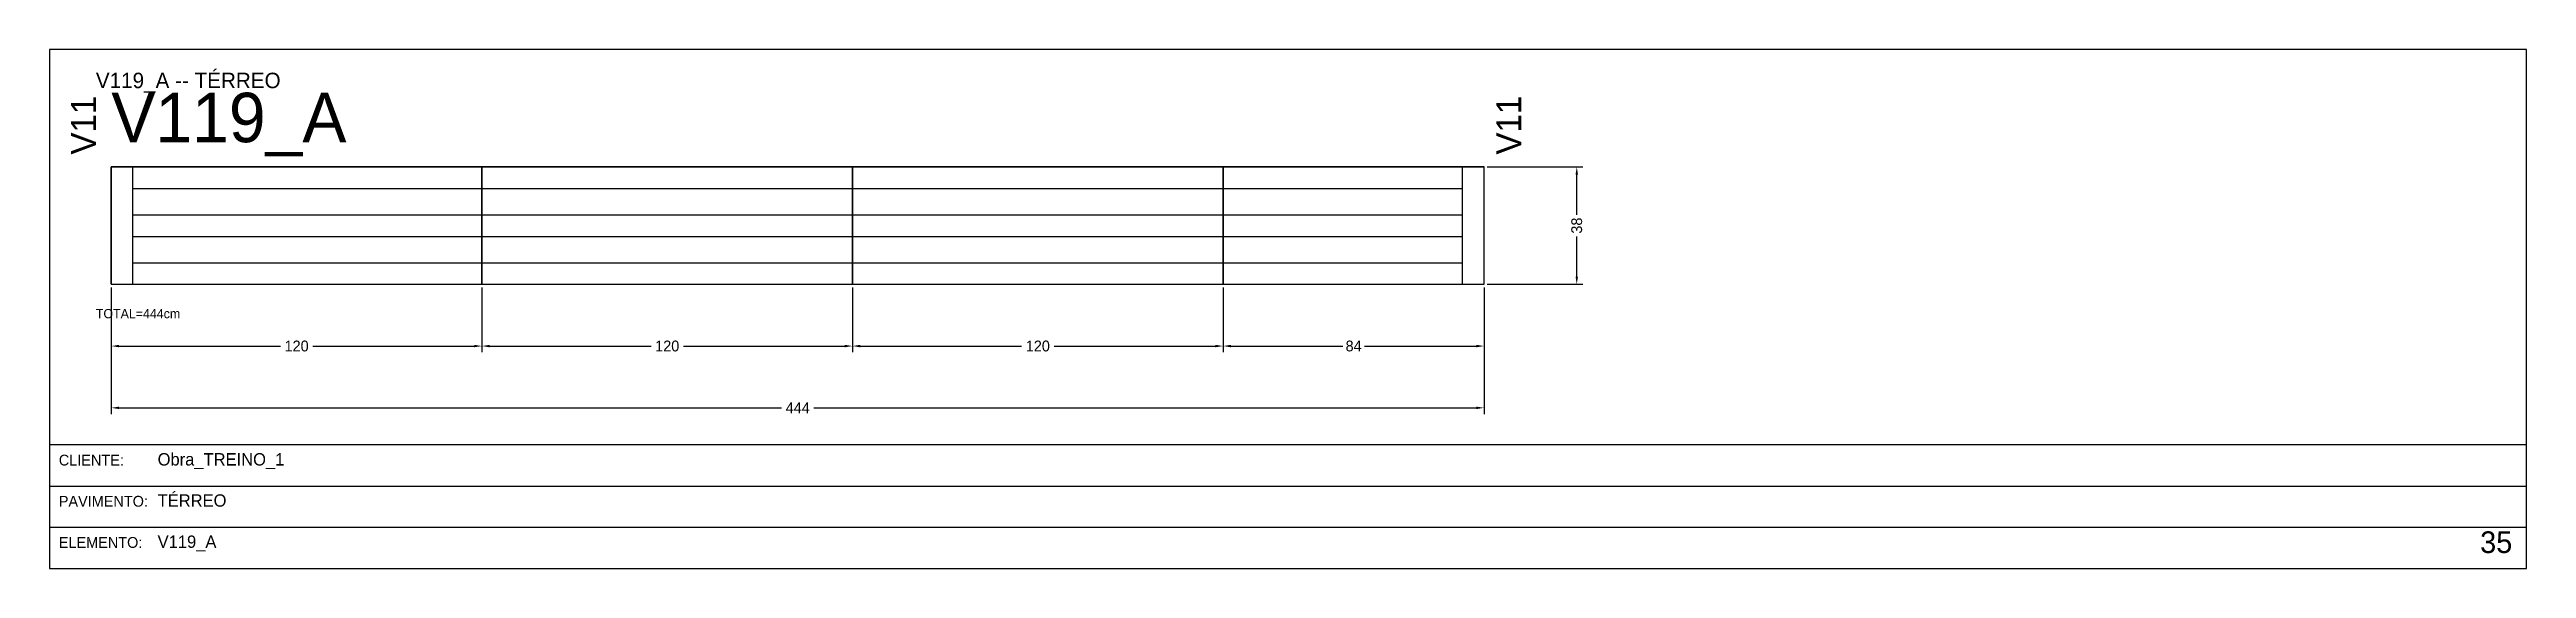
# Model space of a CAD drawing. Header units: metres. Extents: x 0 to 3268, y -4496 to 124.
# Drawn here: x 1644 to 2446, y -2612 to -2444 of the extents above; entities that cross this region are included whole.
import ezdxf

# ---------------------------------------------------------------- set-up
doc = ezdxf.new("R2010")
doc.units = ezdxf.units.M
for name, color, linetype in [('5', 5, 'Continuous'), ('BORDA_CELULA', 9, 'Continuous'), ('CARIMBO', 9, 'Continuous'), ('COTA', 241, 'Continuous'), ('NOMENCLATURA', 7, 'Continuous'), ('Painéis', 200, 'Continuous'), ('SARR_2.2x7', 40, 'Continuous')]:
    doc.layers.add(name, color=color, linetype=linetype)
doc.dimstyles.new('COTA', dxfattribs={"dimtxt": 3.5, "dimasz": 2.5, "dimexe": 2, "dimexo": 1, "dimgap": 0.9, "dimtad": 1, "dimdec": 0, "dimrnd": 1, "dimcen": 2.5, "dimclrd": 4, "dimclre": 4, "dimclrt": 4, "dimazin": 3, "dimtfac": 1, "dimtmove": 0, "dimatfit": 3})

msp = doc.modelspace()

# ---------------------------------------------------------------- texts
at = {"layer": '5'}
for p in [(1659, -2478), (2120.5, -2478)]:
    msp.add_text('V11', height=8, rotation=90, dxfattribs=at).set_placement(p)
at = {"layer": 'CARIMBO', "color": 9}
for s, p in [('CLIENTE:', (1647, -2578.67)), ('PAVIMENTO:', (1647, -2592)), ('ELEMENTO:', (1647, -2605.33))]:
    msp.add_text(s, height=3.5, dxfattribs=at).set_placement(p)
at = {"layer": 'CARIMBO', "color": 2}
for s, p in [('Obra_TREINO_1', (1679, -2578.67)), ('TÉRREO', (1679, -2592)), ('V119_A', (1679, -2605.33))]:
    msp.add_text(s, height=4, dxfattribs=at).set_placement(p)
at = {"layer": 'CARIMBO', "color": 3}
msp.add_text('35', height=7, dxfattribs=at).set_placement((2431, -2607))
at = {"layer": 'COTA'}
msp.add_text('TOTAL=444cm', height=3, dxfattribs=at).set_placement((1659, -2531))
at = {"layer": 'NOMENCLATURA'}
for s, height, p in [('V119_A -- TÉRREO', 5, (1659, -2456.5)), ('V119_A', 16, (1664, -2474))]:
    msp.add_text(s, height=height, dxfattribs=at).set_placement(p)

# ---------------------------------------------------------------- blocks, each defined once
blk = doc.blocks.new('_CLOSEDFILLED')
at = {"color": 0, "linetype": 'BYBLOCK'}
blk.add_solid([(-1, 0.16), (0, 0), (-1, -0.16)], dxfattribs=at)
blk = doc.blocks.new('*D315')
at = {"color": 4}
for p, q in [((1664, -2521), (1664, -2542)), ((1784, -2521), (1784, -2542)), ((1666.5, -2540), (1718.75, -2540)), ((1729.25, -2540), (1781.5, -2540))]:
    blk.add_line(p, q, dxfattribs=at)
at = {"layer": 'Defpoints'}
for p in [(1664, -2520), (1784, -2520), (1664, -2540)]:
    blk.add_point(p, dxfattribs=at)
at = {"layer": 'COTA', "color": 4, "xscale": 2.5, "yscale": 2.5, "rotation": 180}
blk.add_blockref('_CLOSEDFILLED', (1664, -2540), dxfattribs=at)
at = {"layer": 'COTA', "color": 4, "xscale": 2.5, "yscale": 2.5}
blk.add_blockref('_CLOSEDFILLED', (1784, -2540), dxfattribs=at)
at = {"layer": 'COTA', "color": 4, "insert": (1724, -2540), "char_height": 3.5, "attachment_point": 5}
blk.add_mtext('120', dxfattribs=at)
blk = doc.blocks.new('*D316')
at = {"color": 4}
for p, q in [((1784, -2521), (1784, -2542)), ((1904, -2521), (1904, -2542)), ((1786.5, -2540), (1838.75, -2540)), ((1849.25, -2540), (1901.5, -2540))]:
    blk.add_line(p, q, dxfattribs=at)
at = {"layer": 'Defpoints'}
for p in [(1784, -2520), (1904, -2520), (1784, -2540)]:
    blk.add_point(p, dxfattribs=at)
at = {"layer": 'COTA', "color": 4, "xscale": 2.5, "yscale": 2.5, "rotation": 180}
blk.add_blockref('_CLOSEDFILLED', (1784, -2540), dxfattribs=at)
at = {"layer": 'COTA', "color": 4, "xscale": 2.5, "yscale": 2.5}
blk.add_blockref('_CLOSEDFILLED', (1904, -2540), dxfattribs=at)
at = {"layer": 'COTA', "color": 4, "insert": (1844, -2540), "char_height": 3.5, "attachment_point": 5}
blk.add_mtext('120', dxfattribs=at)
blk = doc.blocks.new('*D317')
at = {"color": 4}
for p, q in [((1904, -2521), (1904, -2542)), ((2024, -2521), (2024, -2542)), ((1906.5, -2540), (1958.75, -2540)), ((1969.25, -2540), (2021.5, -2540))]:
    blk.add_line(p, q, dxfattribs=at)
at = {"layer": 'Defpoints'}
for p in [(1904, -2520), (2024, -2520), (1904, -2540)]:
    blk.add_point(p, dxfattribs=at)
at = {"layer": 'COTA', "color": 4, "xscale": 2.5, "yscale": 2.5, "rotation": 180}
blk.add_blockref('_CLOSEDFILLED', (1904, -2540), dxfattribs=at)
at = {"layer": 'COTA', "color": 4, "xscale": 2.5, "yscale": 2.5}
blk.add_blockref('_CLOSEDFILLED', (2024, -2540), dxfattribs=at)
at = {"layer": 'COTA', "color": 4, "insert": (1964, -2540), "char_height": 3.5, "attachment_point": 5}
blk.add_mtext('120', dxfattribs=at)
blk = doc.blocks.new('*D318')
at = {"color": 4}
for p, q in [((2024, -2521), (2024, -2542)), ((2108.5, -2521), (2108.5, -2542)), ((2026.5, -2540), (2062.75, -2540)), ((2069.75, -2540), (2106, -2540))]:
    blk.add_line(p, q, dxfattribs=at)
at = {"layer": 'Defpoints'}
for p in [(2024, -2520), (2108.5, -2520), (2024, -2540)]:
    blk.add_point(p, dxfattribs=at)
at = {"layer": 'COTA', "color": 4, "xscale": 2.5, "yscale": 2.5, "rotation": 180}
blk.add_blockref('_CLOSEDFILLED', (2024, -2540), dxfattribs=at)
at = {"layer": 'COTA', "color": 4, "xscale": 2.5, "yscale": 2.5}
blk.add_blockref('_CLOSEDFILLED', (2108.5, -2540), dxfattribs=at)
at = {"layer": 'COTA', "color": 4, "insert": (2066.25, -2540), "char_height": 3.5, "attachment_point": 5}
blk.add_mtext('84', dxfattribs=at)
blk = doc.blocks.new('*D319')
at = {"color": 4}
for p, q in [((1664, -2521), (1664, -2562)), ((2108.5, -2521), (2108.5, -2562)), ((1666.5, -2560), (1881, -2560)), ((1891.5, -2560), (2106, -2560))]:
    blk.add_line(p, q, dxfattribs=at)
at = {"layer": 'Defpoints'}
for p in [(1664, -2520), (2108.5, -2520), (1664, -2560)]:
    blk.add_point(p, dxfattribs=at)
at = {"layer": 'COTA', "color": 4, "xscale": 2.5, "yscale": 2.5, "rotation": 180}
blk.add_blockref('_CLOSEDFILLED', (1664, -2560), dxfattribs=at)
at = {"layer": 'COTA', "color": 4, "xscale": 2.5, "yscale": 2.5}
blk.add_blockref('_CLOSEDFILLED', (2108.5, -2560), dxfattribs=at)
at = {"layer": 'COTA', "color": 4, "insert": (1886.25, -2560), "char_height": 3.5, "attachment_point": 5}
blk.add_mtext('444', dxfattribs=at)
blk = doc.blocks.new('*D320')
at = {"color": 4}
for p, q in [((2109.5, -2482), (2140.5, -2482)), ((2138.5, -2497.5), (2138.5, -2484.5)), ((2138.5, -2517.5), (2138.5, -2504.5)), ((2109.5, -2520), (2140.5, -2520))]:
    blk.add_line(p, q, dxfattribs=at)
at = {"layer": 'Defpoints'}
for p in [(2108.5, -2482), (2108.5, -2520), (2138.5, -2520)]:
    blk.add_point(p, dxfattribs=at)
at = {"layer": 'COTA', "color": 4, "xscale": 2.5, "yscale": 2.5}
for p, rotation in [((2138.5, -2482), 90), ((2138.5, -2520), 270)]:
    blk.add_blockref('_CLOSEDFILLED', p, dxfattribs=dict(at, rotation=rotation))
at = {"layer": 'COTA', "color": 4, "insert": (2138.5, -2501), "char_height": 3.5, "attachment_point": 5, "rotation": 90}
blk.add_mtext('38', dxfattribs=at)
blk = doc.blocks.new('*D321')
at = {"color": 4}
for p, q in [((2109.5, -2482), (2140.5, -2482)), ((2138.5, -2497.5), (2138.5, -2484.5)), ((2138.5, -2517.5), (2138.5, -2504.5)), ((2109.5, -2520), (2140.5, -2520))]:
    blk.add_line(p, q, dxfattribs=at)
at = {"layer": 'Defpoints'}
for p in [(2108.5, -2482), (2108.5, -2520), (2138.5, -2520)]:
    blk.add_point(p, dxfattribs=at)
at = {"layer": 'COTA', "color": 4, "xscale": 2.5, "yscale": 2.5}
for p, rotation in [((2138.5, -2482), 90), ((2138.5, -2520), 270)]:
    blk.add_blockref('_CLOSEDFILLED', p, dxfattribs=dict(at, rotation=rotation))
at = {"layer": 'COTA', "color": 4, "insert": (2138.5, -2501), "char_height": 3.5, "attachment_point": 5, "rotation": 90}
blk.add_mtext('38', dxfattribs=at)
blk = doc.blocks.new('*D322')
at = {"color": 4}
for p, q in [((2109.5, -2482), (2140.5, -2482)), ((2138.5, -2497.5), (2138.5, -2484.5)), ((2138.5, -2517.5), (2138.5, -2504.5)), ((2109.5, -2520), (2140.5, -2520))]:
    blk.add_line(p, q, dxfattribs=at)
at = {"layer": 'Defpoints'}
for p in [(2108.5, -2482), (2108.5, -2520), (2138.5, -2520)]:
    blk.add_point(p, dxfattribs=at)
at = {"layer": 'COTA', "color": 4, "xscale": 2.5, "yscale": 2.5}
for p, rotation in [((2138.5, -2482), 90), ((2138.5, -2520), 270)]:
    blk.add_blockref('_CLOSEDFILLED', p, dxfattribs=dict(at, rotation=rotation))
at = {"layer": 'COTA', "color": 4, "insert": (2138.5, -2501), "char_height": 3.5, "attachment_point": 5, "rotation": 90}
blk.add_mtext('38', dxfattribs=at)
blk = doc.blocks.new('*D323')
at = {"color": 4}
for p, q in [((2109.5, -2482), (2140.5, -2482)), ((2138.5, -2497.5), (2138.5, -2484.5)), ((2138.5, -2517.5), (2138.5, -2504.5)), ((2109.5, -2520), (2140.5, -2520))]:
    blk.add_line(p, q, dxfattribs=at)
at = {"layer": 'Defpoints'}
for p in [(2108.5, -2482), (2108.5, -2520), (2138.5, -2520)]:
    blk.add_point(p, dxfattribs=at)
at = {"layer": 'COTA', "color": 4, "xscale": 2.5, "yscale": 2.5}
for p, rotation in [((2138.5, -2482), 90), ((2138.5, -2520), 270)]:
    blk.add_blockref('_CLOSEDFILLED', p, dxfattribs=dict(at, rotation=rotation))
at = {"layer": 'COTA', "color": 4, "insert": (2138.5, -2501), "char_height": 3.5, "attachment_point": 5, "rotation": 90}
blk.add_mtext('38', dxfattribs=at)

# ---------------------------------------------------------------- dimensions: what is measured, and where the dimension line sits
at = {"layer": 'COTA'}
for picture in ['*D320', '*D321', '*D322', '*D323']:
    dim = msp.add_linear_dim(base=(2138.5, -2520), p1=(2108.5, -2520), p2=(2108.5, -2482), angle=90, dimstyle='COTA', dxfattribs=at)
    dim.commit()
    dim.dimension.update_dxf_attribs({"geometry": picture, "text_midpoint": (2138.5, -2501)})
for base, p1, p2, picture, middle in [((1664, -2540), (1664, -2520), (1784, -2520), '*D315', (1724, -2540)), ((1664, -2560), (1664, -2520), (2108.5, -2520), '*D319', (1886.25, -2560)), ((1784, -2540), (1784, -2520), (1904, -2520), '*D316', (1844, -2540)), ((1904, -2540), (1904, -2520), (2024, -2520), '*D317', (1964, -2540)), ((2024, -2540), (2024, -2520), (2108.5, -2520), '*D318', (2066.25, -2540))]:
    dim = msp.add_linear_dim(base=base, p1=p1, p2=p2, dimstyle='COTA', dxfattribs=at)
    dim.commit()
    dim.dimension.update_dxf_attribs({"geometry": picture, "text_midpoint": middle})

# ---------------------------------------------------------------- linework, layer by layer
at = {"layer": 'BORDA_CELULA'}
for points in [[(1644, -2612), (2446, -2612), (2446, -2444), (1644, -2444)], [(1644, -2612), (2446, -2612), (2446, -2572), (1644, -2572)]]:
    msp.add_lwpolyline(points, close=True, dxfattribs=at)
at = {"layer": 'CARIMBO'}
for p, q in [((1644, -2585.33), (2446, -2585.33)), ((1644, -2598.67), (2446, -2598.67)), ((1644, -2612), (2446, -2612))]:
    msp.add_line(p, q, dxfattribs=at)
at = {"layer": 'Painéis'}
for points in [[(1664, -2520), (1664, -2482)], [(1664, -2482), (1784, -2482)], [(1664, -2520), (1784, -2520), (1784, -2482), (1664, -2482), (1664, -2520)], [(1784, -2520), (1784, -2482)], [(1784, -2482), (1904, -2482)], [(1784, -2520), (1904, -2520), (1904, -2482), (1784, -2482), (1784, -2520)], [(1904, -2520), (1904, -2482)], [(1904, -2482), (2024, -2482)], [(1904, -2520), (2024, -2520), (2024, -2482), (1904, -2482), (1904, -2520)], [(2024, -2520), (2024, -2482)], [(2024, -2482), (2108.5, -2482)], [(2024, -2520), (2108.5, -2520), (2108.5, -2482), (2024, -2482), (2024, -2520)], [(2108.5, -2520), (2108.5, -2482)], [(1664, -2520), (1784, -2520)], [(1784, -2520), (1904, -2520)], [(1904, -2520), (2024, -2520)], [(2024, -2520), (2108.5, -2520)]]:
    msp.add_lwpolyline(points, dxfattribs=at)
at = {"layer": 'SARR_2.2x7'}
for points in [[(1671, -2520), (1671, -2482)], [(2101.5, -2520), (2101.5, -2482)], [(1671, -2489), (1784, -2489)], [(1784, -2489), (1904, -2489)], [(1904, -2489), (2024, -2489)], [(2024, -2489), (2101.5, -2489)], [(1671, -2497.5), (1784, -2497.5)], [(1784, -2497.5), (1904, -2497.5)], [(1904, -2497.5), (2024, -2497.5)], [(2024, -2497.5), (2101.5, -2497.5)], [(1671, -2504.5), (1784, -2504.5)], [(1784, -2504.5), (1904, -2504.5)], [(1904, -2504.5), (2024, -2504.5)], [(2024, -2504.5), (2101.5, -2504.5)], [(1671, -2513), (1784, -2513)], [(1784, -2513), (1904, -2513)], [(1904, -2513), (2024, -2513)], [(2024, -2513), (2101.5, -2513)]]:
    msp.add_lwpolyline(points, dxfattribs=at)

msp.set_redraw_order([(e.dxf.handle, doc.entitydb.next_handle()) for e in msp.query("TEXT MTEXT ATTDEF DIMENSION ARC_DIMENSION")])  # texts and dimensions are drawn at this point

doc.saveas('drawing.dxf')
